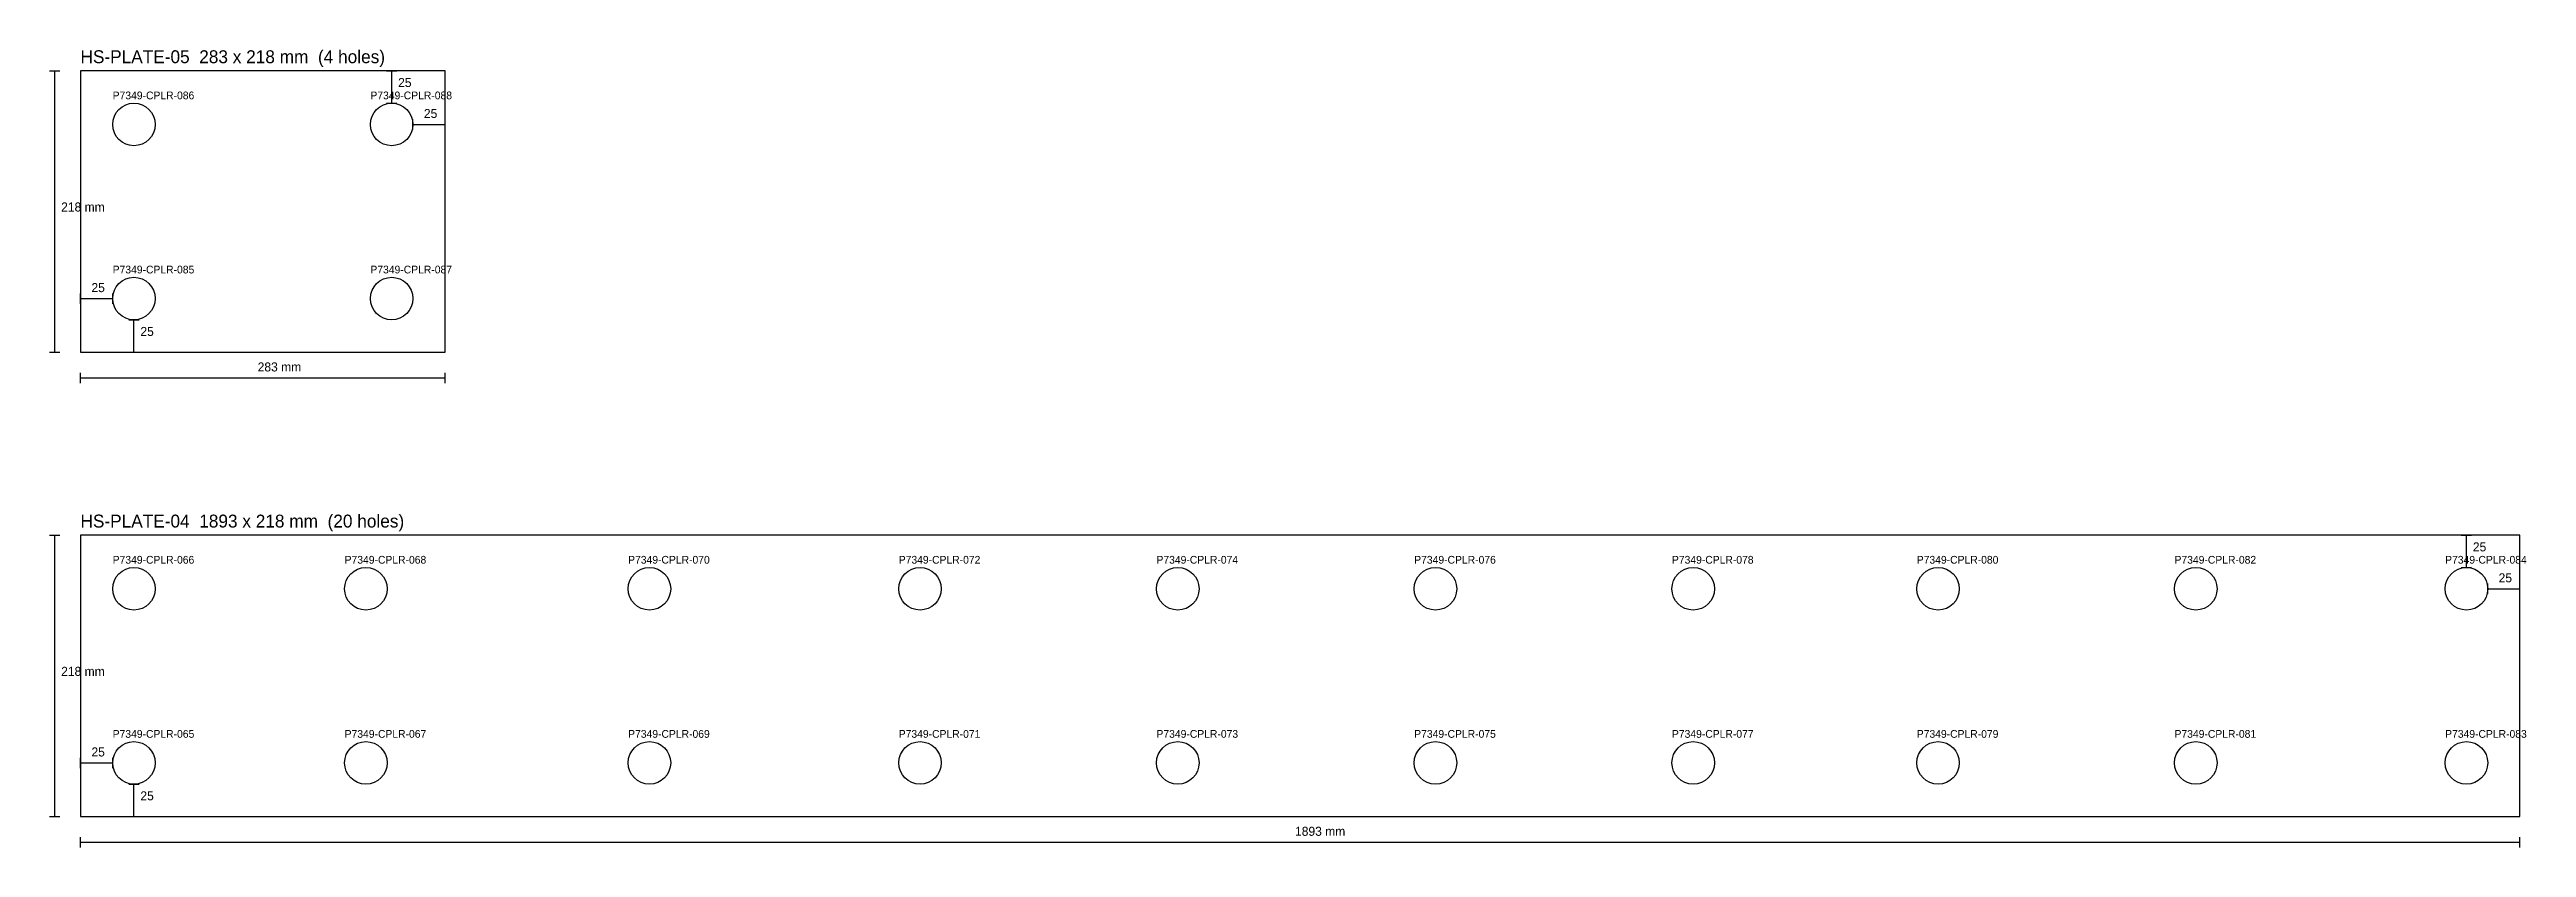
# Model space of a CAD drawing. Extents: x 56 to 1978, y 61 to 5964.
# Drawn here: x 56 to 1978, y 1174 to 1792 of the extents above; entities that cross this region are included whole.
import ezdxf

# ---------------------------------------------------------------- set-up
doc = ezdxf.new("R2010")
doc.units = 0

msp = doc.modelspace()

# ---------------------------------------------------------------- texts
at = {"layer": 'DIMS'}
for s, p in [('25', (326.5, 1763.1)), ('25', (346.5, 1739.1)), ('218 mm', (65, 1666.6)), ('25', (88.5, 1604.1)), ('25', (126.5, 1570.1)), ('283 mm', (217.5, 1542.6)), ('25', (1936.5, 1403.1)), ('25', (1956.5, 1379.1)), ('218 mm', (65, 1306.6)), ('25', (88.5, 1244.1)), ('25', (126.5, 1210.1)), ('1893 mm', (1022.5, 1182.6))]:
    msp.add_text(s, height=7, dxfattribs=at).set_placement(p)
at = {"layer": 'TEXT'}
for s, height, p in [('HS-PLATE-05  283 x 218 mm  (4 holes)', 10, (80, 1781.6)), ('P7349-CPLR-086', 6, (105, 1753.6)), ('P7349-CPLR-088', 6, (305, 1753.6)), ('P7349-CPLR-085', 6, (105, 1618.6)), ('P7349-CPLR-087', 6, (305, 1618.6)), ('HS-PLATE-04  1893 x 218 mm  (20 holes)', 10, (80, 1421.6)), ('P7349-CPLR-066', 6, (105, 1393.6)), ('P7349-CPLR-068', 6, (285, 1393.6)), ('P7349-CPLR-070', 6, (505, 1393.6)), ('P7349-CPLR-072', 6, (715, 1393.6)), ('P7349-CPLR-074', 6, (915, 1393.6)), ('P7349-CPLR-076', 6, (1115, 1393.6)), ('P7349-CPLR-078', 6, (1315, 1393.6)), ('P7349-CPLR-080', 6, (1505, 1393.6)), ('P7349-CPLR-082', 6, (1705, 1393.6)), ('P7349-CPLR-084', 6, (1915, 1393.6)), ('P7349-CPLR-065', 6, (105, 1258.6)), ('P7349-CPLR-067', 6, (285, 1258.6)), ('P7349-CPLR-069', 6, (505, 1258.6)), ('P7349-CPLR-071', 6, (715, 1258.6)), ('P7349-CPLR-073', 6, (915, 1258.6)), ('P7349-CPLR-075', 6, (1115, 1258.6)), ('P7349-CPLR-077', 6, (1315, 1258.6)), ('P7349-CPLR-079', 6, (1505, 1258.6)), ('P7349-CPLR-081', 6, (1705, 1258.6)), ('P7349-CPLR-083', 6, (1915, 1258.6))]:
    msp.add_text(s, height=height, dxfattribs=at).set_placement(p)

# ---------------------------------------------------------------- linework, layer by layer
at = {"layer": 'DIMS'}
for p, q in [((56, 1775.6), (64, 1775.6)), ((60, 1557.6), (60, 1775.6)), ((317.5, 1775.6), (325.5, 1775.6)), ((321.5, 1750.6), (321.5, 1775.6)), ((317.5, 1750.6), (325.5, 1750.6)), ((338, 1730.1), (338, 1738.1)), ((338, 1734.1), (363, 1734.1)), ((363, 1730.1), (363, 1738.1)), ((80, 1595.1), (80, 1603.1)), ((80, 1599.1), (105, 1599.1)), ((105, 1595.1), (105, 1603.1)), ((117.5, 1582.6), (125.5, 1582.6)), ((121.5, 1557.6), (121.5, 1582.6)), ((56, 1557.6), (64, 1557.6)), ((117.5, 1557.6), (125.5, 1557.6)), ((80, 1533.6), (80, 1541.6)), ((363, 1533.6), (363, 1541.6)), ((80, 1537.6), (363, 1537.6)), ((56, 1415.6), (64, 1415.6)), ((60, 1197.6), (60, 1415.6)), ((1927.5, 1415.6), (1935.5, 1415.6)), ((1931.5, 1390.6), (1931.5, 1415.6)), ((1927.5, 1390.6), (1935.5, 1390.6)), ((1948, 1370.1), (1948, 1378.1)), ((1948, 1374.1), (1973, 1374.1)), ((1973, 1370.1), (1973, 1378.1)), ((80, 1235.1), (80, 1243.1)), ((80, 1239.1), (105, 1239.1)), ((105, 1235.1), (105, 1243.1)), ((117.5, 1222.6), (125.5, 1222.6)), ((121.5, 1197.6), (121.5, 1222.6)), ((56, 1197.6), (64, 1197.6)), ((117.5, 1197.6), (125.5, 1197.6)), ((80, 1173.6), (80, 1181.6)), ((80, 1177.6), (1973, 1177.6)), ((1973, 1173.6), (1973, 1181.6))]:
    msp.add_line(p, q, dxfattribs=at)
at = {"layer": 'HOLES'}
for centre in [(121.5, 1734.1), (321.5, 1734.1), (121.5, 1599.1), (321.5, 1599.1), (121.5, 1374.1), (301.5, 1374.1), (521.5, 1374.1), (731.5, 1374.1), (931.5, 1374.1), (1131.5, 1374.1), (1331.5, 1374.1), (1521.5, 1374.1), (1721.5, 1374.1), (1931.5, 1374.1), (121.5, 1239.1), (301.5, 1239.1), (521.5, 1239.1), (731.5, 1239.1), (931.5, 1239.1), (1131.5, 1239.1), (1331.5, 1239.1), (1521.5, 1239.1), (1721.5, 1239.1), (1931.5, 1239.1)]:
    msp.add_circle(centre, 16.5, dxfattribs=at)
at = {"layer": 'PLATE_OUTLINE'}
for p, q in [((363, 1775.6), (80, 1775.6)), ((80, 1775.6), (80, 1557.6)), ((363, 1557.6), (363, 1775.6)), ((80, 1557.6), (363, 1557.6)), ((1973, 1415.6), (80, 1415.6)), ((80, 1415.6), (80, 1197.6)), ((1973, 1197.6), (1973, 1415.6)), ((80, 1197.6), (1973, 1197.6))]:
    msp.add_line(p, q, dxfattribs=at)

msp.set_redraw_order([(e.dxf.handle, doc.entitydb.next_handle()) for e in msp.query("TEXT MTEXT ATTDEF DIMENSION ARC_DIMENSION")])  # texts and dimensions are drawn at this point

doc.saveas('drawing.dxf')
